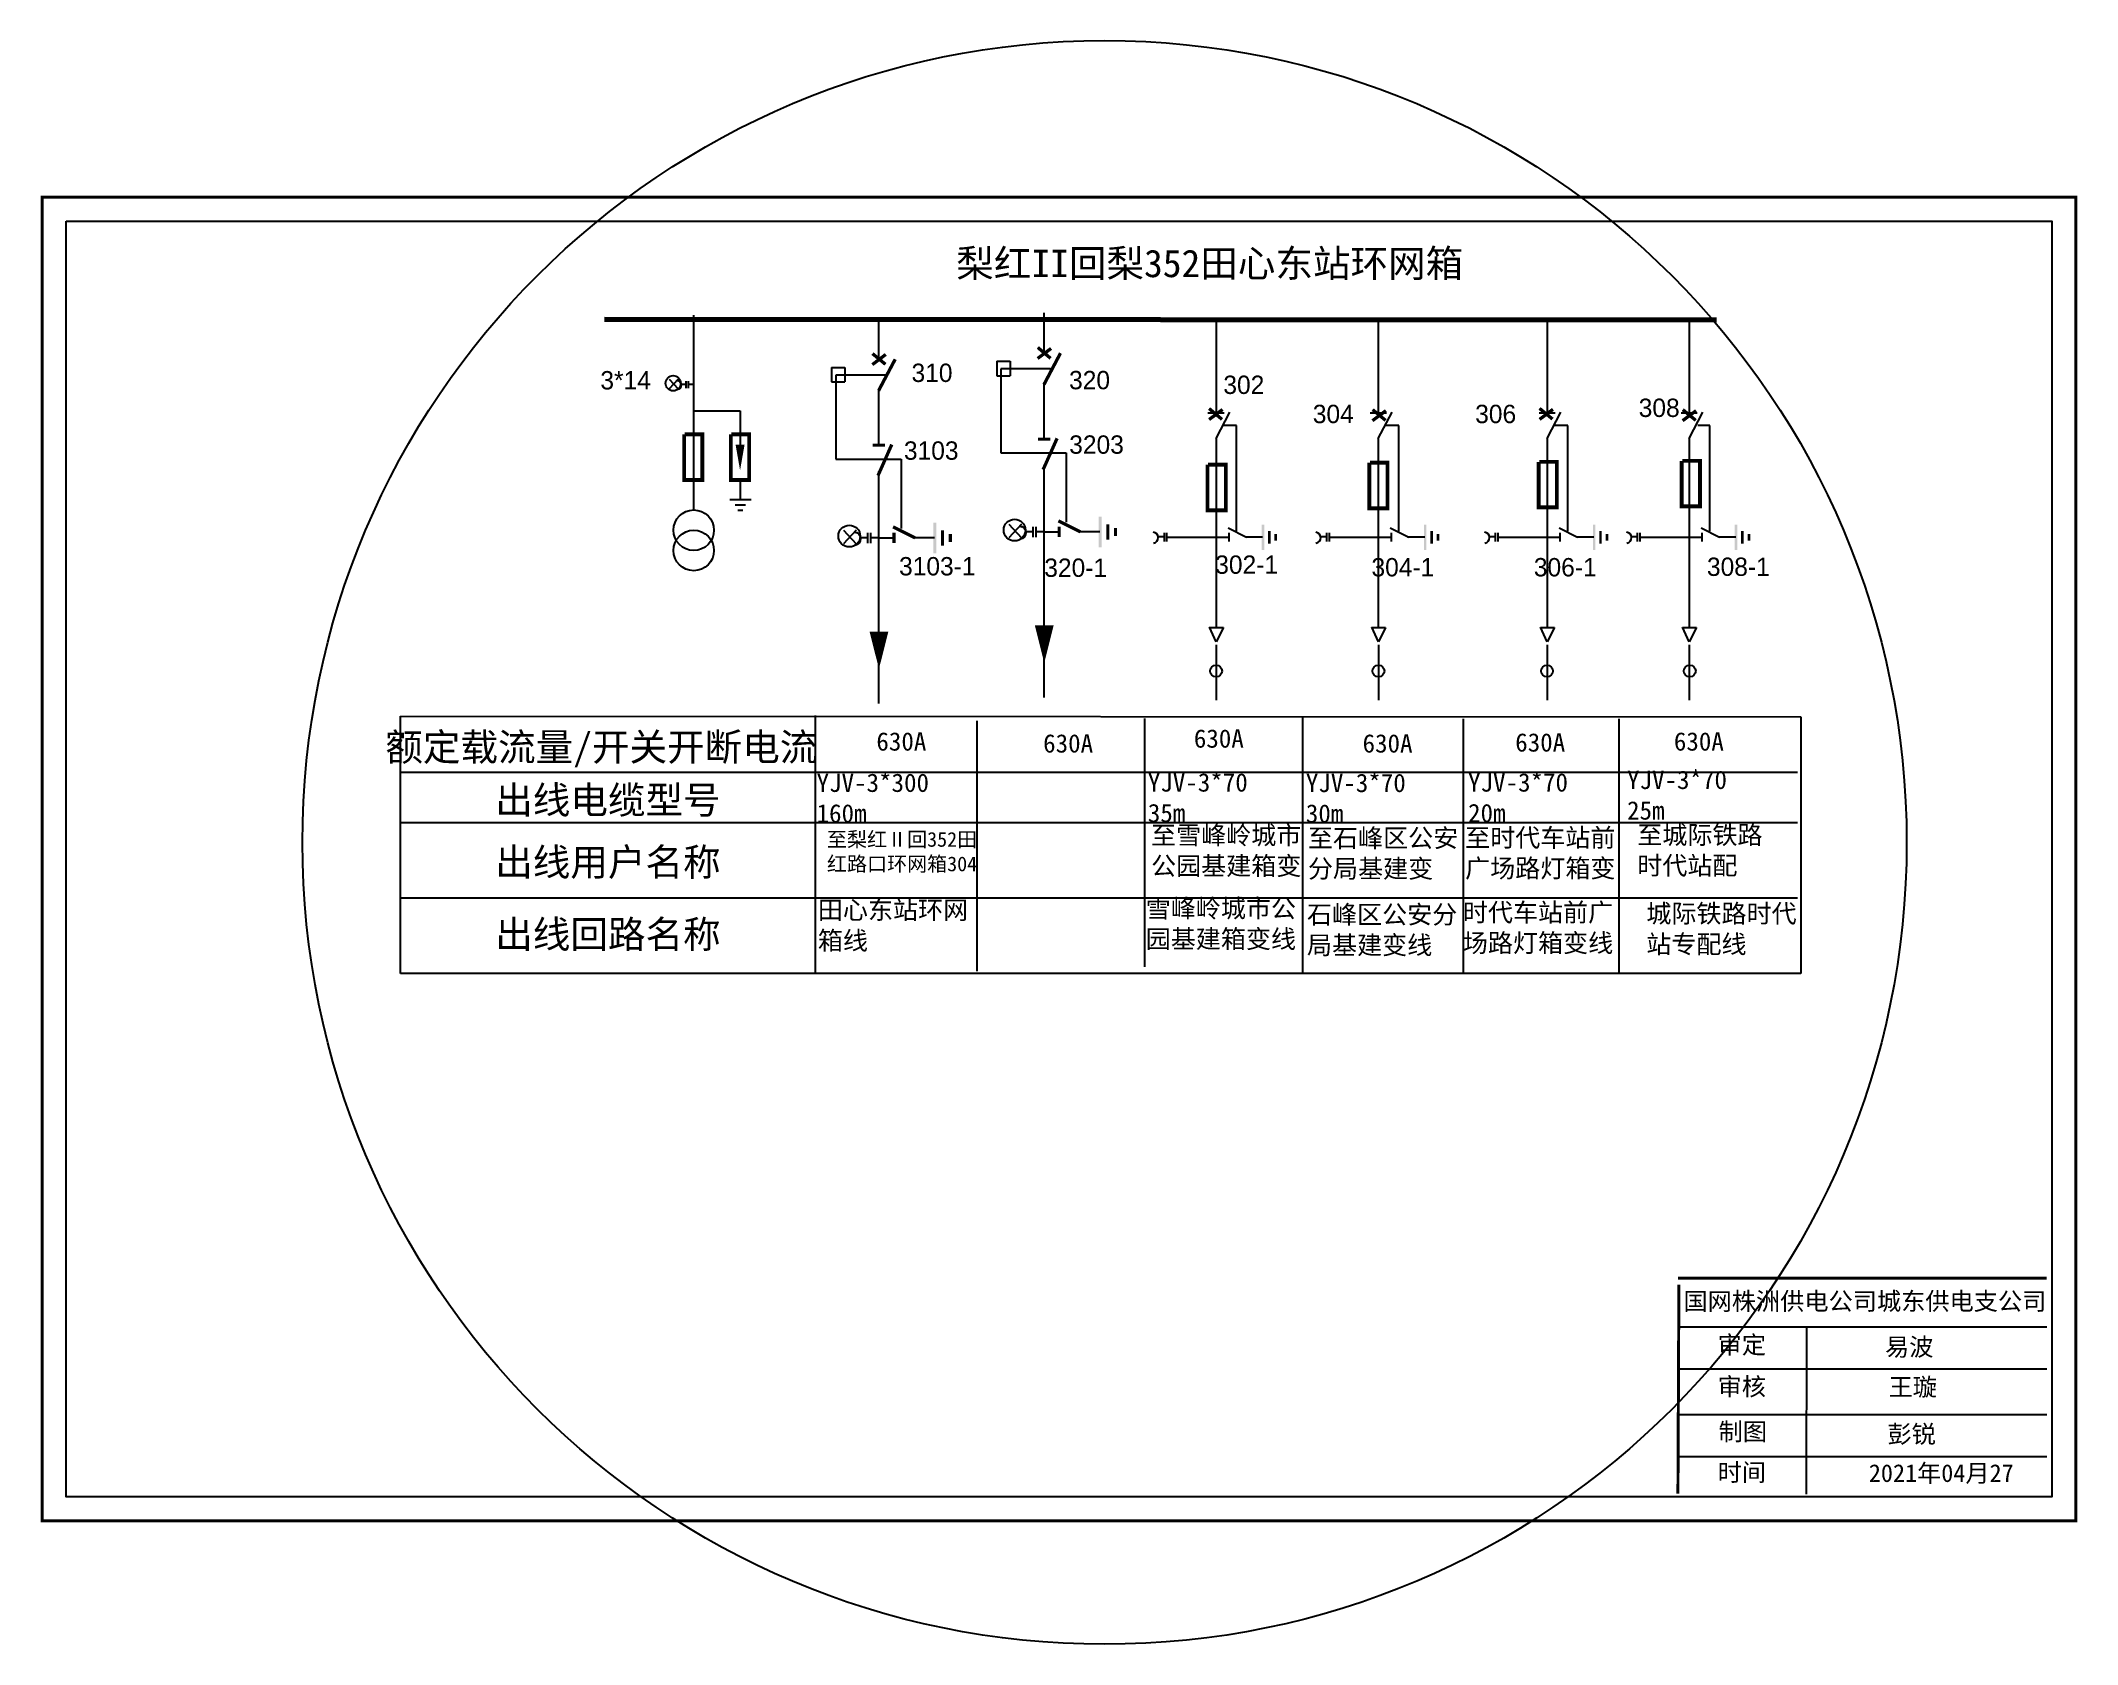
# Model space of a CAD drawing. Extents: x -42 to 505, y -336 to -58.
# Drawn here: x 237.7 to 363.4, y -335.5 to -236.6 of the extents above; entities that cross this region are included whole.
import ezdxf

# ---------------------------------------------------------------- set-up
doc = ezdxf.new("R2010")
doc.units = 0
doc.header["$LTSCALE"] = 0.774411
doc.linetypes.add('ACAD_ISO02W100', pattern=[15, 12, -3])
doc.linetypes.add('CENTER', pattern=[50.8, 31.75, -6.35, 6.35, -6.35])
doc.layers.get('0').update_dxf_attribs({"linetype": 'CONTINUOUS'})
doc.layers.add('1', color=7, linetype='CONTINUOUS')
doc.styles.add('hztxt_txtstyle_0.00_0_0', font='', dxfattribs={"bigfont": 'hztxt.shx'})
doc.styles.add('hztxt_txtstyle_2.00_0_0', font='', dxfattribs={"height": 2, "bigfont": 'hztxt.shx'})
doc.styles.add('hztxt_txtstyle_3.00_0_0', font='', dxfattribs={"height": 3})
doc.styles.add('KaiTi_GB2312_txtstyle_1.09_0_0', font='simkai_0.ttf', dxfattribs={"height": 1.0944})
doc.styles.add('STYLE1', font='txt.shx', dxfattribs={"height": 2.6})
doc.styles.add('字体', font='simkai_0.ttf', dxfattribs={"height": 2.5})
doc.styles.get('hztxt_txtstyle_0.00_0_0').set_extended_font_data('hztxt')
doc.styles.get('hztxt_txtstyle_2.00_0_0').set_extended_font_data('hztxt')
doc.styles.get('hztxt_txtstyle_3.00_0_0').set_extended_font_data('SimSun')

msp = doc.modelspace()

# ---------------------------------------------------------------- texts
for s, height, style, p in [('3*14', 1.133, 'hztxt_txtstyle_2.00_0_0', (272.28, -258.08)), ('310', 1.133, 'hztxt_txtstyle_2.00_0_0', (291.48, -257.62)), ('320', 1.133, 'hztxt_txtstyle_2.00_0_0', (301.2, -258.07)), ('302', 1.133, 'hztxt_txtstyle_2.00_0_0', (310.72, -258.36)), ('308', 1.133, 'hztxt_txtstyle_2.00_0_0', (336.35, -259.78)), ('304', 1.133, 'hztxt_txtstyle_2.00_0_0', (316.24, -260.16)), ('306', 1.133, 'hztxt_txtstyle_2.00_0_0', (326.26, -260.16)), ('3103', 1.133, 'hztxt_txtstyle_2.00_0_0', (291.01, -262.42)), ('3203', 1.133, 'hztxt_txtstyle_2.00_0_0', (301.21, -262.05)), ('3103-1', 1.133, 'hztxt_txtstyle_2.00_0_0', (290.71, -269.56)), ('320-1', 1.133, 'hztxt_txtstyle_2.00_0_0', (299.67, -269.65)), ('302-1', 1.133, 'hztxt_txtstyle_2.00_0_0', (310.22, -269.46)), ('304-1', 1.133, 'hztxt_txtstyle_2.00_0_0', (319.86, -269.62)), ('306-1', 1.133, 'hztxt_txtstyle_2.00_0_0', (329.88, -269.62)), ('308-1', 1.133, 'hztxt_txtstyle_2.00_0_0', (340.56, -269.59)), ('额定载流量/开关开断电流', 1.6997, 'hztxt_txtstyle_3.00_0_0', (259.01, -281)), ('出线电缆型号', 1.7, 'hztxt_txtstyle_3.00_0_0', (265.79, -284.27)), ('出线用户名称', 1.7, 'hztxt_txtstyle_3.00_0_0', (265.79, -288.1)), ('出线回路名称', 1.7, 'hztxt_txtstyle_3.00_0_0', (265.79, -292.56))]:
    msp.add_text(s, height=height, dxfattribs=dict(style=style)).set_placement(p)
at = {"linetype": 'Continuous', "insert": (294.24, -249.45), "char_height": 1.6997, "width": 42.5887, "attachment_point": 1, "style": 'STYLE1'}
msp.add_mtext('{\\fSimSun|b0|i0|c134|p2;\\C0;梨红II回梨352田心东站环网箱}', dxfattribs=at)
at = {"attachment_point": 1, "style": 'hztxt_txtstyle_0.00_0_0'}
for s, insert, char_height, width in [('{\\fSimSun|b0|i0|c134|p2;630A}', (289.31, -279.24), 1.1332, 7.258), ('{\\fSimSun|b0|i0|c134|p2;630A}', (299.6, -279.36), 1.1332, 7.258), ('{\\fSimSun|b0|i0|c134|p2;630A}', (308.9, -279.06), 1.1332, 7.258), ('{\\fSimSun|b0|i0|c134|p2;630A}', (319.31, -279.36), 1.1332, 7.258), ('{\\fSimSun|b0|i0|c134|p2;630A}', (328.73, -279.3), 1.1332, 7.258), ('{\\fSimSun|b0|i0|c134|p2;630A}', (338.52, -279.24), 1.1332, 7.258), ('{\\fSimSun|b0|i0|c134|p2;YJV-3*300\\P160m}', (285.62, -281.79), 1.1332, 7.258), ('{\\fSimSun|b0|i0|c134|p2;YJV-3*70\\P35m}', (306.06, -281.77), 1.1332, 7.258), ('{\\fSimSun|b0|i0|c134|p2;YJV-3*70\\P30m}', (315.81, -281.8), 1.1332, 7.258), ('{\\fSimSun|b0|i0|c134|p2;YJV-3*70\\P20m}', (325.82, -281.77), 1.1332, 7.258), ('{\\fSimSun|b0|i0|c134|p2;YJV-3*70\\P25m}', (335.63, -281.61), 1.1332, 7.258), ('{\\fSimSun|b0|i0|c134|p2;至雪峰岭城市公园基建箱变}', (306.26, -285.03), 1.1332, 10.7121), ('{\\fSimSun|b0|i0|c134|p2;至石峰区公安分局基建变}', (315.94, -285.2), 1.1332, 10.0198), ('{\\fSimSun|b0|i0|c134|p2;至时代车站前广场路灯箱变}', (325.64, -285.18), 1.1332, 10.1896), ('{\\fSimSun|b0|i0|c134|p2;至城际铁路时代站配}', (336.26, -285.01), 1.1332, 8.9373), ('{\\fSimSun|b0|i0|c134|p2;至梨红Ⅱ回352田红路口环网箱304}', (286.26, -285.4), 0.9065, 9.5493), ('{\\fSimSun|b0|i0|c134|p2;\\C0;田心东站环网\\P箱\\C256;线}', (285.7, -289.64), 1.1332, 16.7102), ('{\\fSimSun|b0|i0|c134|p2;雪峰岭城市公园基建箱变线}', (305.93, -289.54), 1.1332, 10.0709), ('{\\fSimSun|b0|i0|c134|p2;石峰区公安分局基建变线}', (315.88, -289.92), 1.1332, 9.9217), ('{\\fSimSun|b0|i0|c134|p2;时代车站前广场路灯箱变线}', (325.5, -289.79), 1.1332, 10.7586), ('{\\fSimSun|b0|i0|c134|p2;城际铁路时代站专配线}', (336.82, -289.86), 1.1332, 10.1448)]:
    msp.add_mtext(s, dxfattribs=dict(at, insert=insert, char_height=char_height, width=width))
at = {"color": 0, "linetype": 'Continuous', "attachment_point": 1, "style": '字体'}
for s, insert, char_height, width in [('国网株洲供电公司城东供电支公司', (339.11, -313.81), 1.0944, 29.9201), ('\\f\uffbfﾬￌﾣﾤ_GB2312|b0|i0|c134|p49;审定', (341.22, -316.5), 1.0944, 8.5588), ('易波', (351.55, -316.63), 1.094, 8.5588), ('\\f\uffbfﾬￌﾣﾤ_GB2312|b0|i0|c134|p49;审核', (341.22, -319.08), 1.0944, 8.5588), ('\\f\uffbfﾬￌﾣﾤ_GB2312|b0|i0|c134|p49;制图', (341.28, -321.86), 1.0944, 8.5588), ('\\f\uffbfﾬￌﾣﾤ_GB2312|b0|i0|c134|p49;时间', (341.22, -324.37), 1.0944, 8.5588)]:
    msp.add_mtext(s, dxfattribs=dict(at, insert=insert, char_height=char_height, width=width))
at = {"color": 7, "linetype": 'Continuous', "char_height": 1.094, "attachment_point": 1, "style": 'KaiTi_GB2312_txtstyle_1.09_0_0'}
for s, insert, width in [('王璇', (351.77, -319.1), 8.5588), ('彭锐', (351.7, -322.01), 8.5588), ('2021年04月27', (350.55, -324.42), 16.0081)]:
    msp.add_mtext(s, dxfattribs=dict(at, insert=insert, width=width))

# ---------------------------------------------------------------- blocks, each defined once
blk = doc.blocks.new('JD')
for points in [[(-2, 0.2), (-2, -0.2), (2, 0.2), (2, -0.2)], [(1, -1.2), (1, -0.8), (-1, -1.2), (-1, -0.8)], [(-0.5, -1.8), (-0.5, -2.2), (0.5, -1.8), (0.5, -2.2)]]:
    blk.add_trace(points)

# ---------------------------------------------------------------- linework, layer by layer
at = {"lineweight": 90}
msp.add_line((272.54, -253.75), (341.14, -253.78), dxfattribs=at)
for p, q in [((278.02, -253.49), (278.02, -265.58)), ((289.45, -253.74), (289.45, -256.24)), ((299.65, -253.36), (299.65, -255.87)), ((310.27, -253.82), (310.27, -259.51)), ((320.28, -253.82), (320.28, -259.51)), ((330.7, -253.82), (330.7, -259.51)), ((339.46, -253.82), (339.46, -259.51)), ((296.74, -256.34), (296.74, -257.25)), ((296.74, -256.34), (297.56, -256.34)), ((297.56, -256.34), (297.56, -257.25)), ((286.55, -256.72), (286.55, -257.62)), ((286.55, -256.72), (287.36, -256.72)), ((289.86, -257.19), (286.81, -257.19)), ((286.81, -257.19), (286.81, -262.38)), ((287.36, -256.72), (287.36, -257.62)), ((296.74, -257.25), (297.56, -257.25)), ((300.05, -256.81), (297, -256.81)), ((297, -256.81), (297, -262)), ((286.55, -257.62), (287.36, -257.62)), ((289.45, -258.1), (289.45, -261.47)), ((299.65, -257.72), (299.65, -261.09)), ((278.01, -259.41), (280.9, -259.41)), ((280.9, -259.41), (280.9, -261.52)), ((309.77, -259.53), (310.77, -259.53)), ((310.27, -261.1), (311.12, -259.49)), ((319.78, -259.53), (320.78, -259.53)), ((320.28, -261.1), (321.13, -259.49)), ((330.2, -259.53), (331.2, -259.53)), ((330.7, -261.1), (331.55, -259.49)), ((338.96, -259.53), (339.96, -259.53)), ((339.46, -261.1), (340.31, -259.49)), ((310.27, -261.06), (310.27, -272.72)), ((320.28, -261.06), (320.28, -272.72)), ((330.7, -261.06), (330.7, -272.72)), ((339.46, -261.06), (339.46, -272.72)), ((286.81, -262.38), (290.83, -262.38)), ((290.83, -262.38), (290.83, -266.66)), ((297, -262), (301.03, -262)), ((301.03, -262), (301.03, -266.28)), ((280.9, -263.74), (280.9, -264.83)), ((289.45, -263.15), (289.45, -273.1)), ((299.65, -262.78), (299.65, -272.73)), ((289.45, -267.24), (290.39, -267.24)), ((291.62, -267.21), (292.9, -267.21)), ((299.65, -266.87), (300.59, -266.87)), ((301.82, -266.84), (303.1, -266.84)), ((307.07, -267.18), (306.71, -267.18)), ((307.07, -266.94), (307.07, -267.46)), ((307.22, -266.94), (307.22, -267.46)), ((307.24, -267.2), (311.05, -267.2)), ((311.01, -266.63), (312.14, -267.2)), ((311.05, -266.94), (311.05, -267.46)), ((312.08, -267.18), (313.14, -267.18)), ((317.08, -267.18), (316.72, -267.18)), ((317.08, -266.94), (317.08, -267.46)), ((317.24, -266.94), (317.24, -267.46)), ((317.26, -267.2), (321.07, -267.2)), ((321.02, -266.63), (322.16, -267.2)), ((321.07, -266.94), (321.07, -267.46)), ((322.09, -267.18), (323.16, -267.18)), ((327.5, -267.18), (327.14, -267.18)), ((327.5, -266.94), (327.5, -267.46)), ((327.66, -266.94), (327.66, -267.46)), ((327.68, -267.2), (331.49, -267.2)), ((331.44, -266.63), (332.58, -267.2)), ((331.49, -266.94), (331.49, -267.46)), ((332.51, -267.18), (333.58, -267.18)), ((336.26, -267.18), (335.9, -267.18)), ((336.26, -266.94), (336.26, -267.46)), ((336.42, -266.94), (336.42, -267.46)), ((336.44, -267.2), (340.25, -267.2)), ((340.2, -266.63), (341.34, -267.2)), ((340.25, -266.94), (340.25, -267.46)), ((341.27, -267.18), (342.34, -267.18)), ((309.85, -272.78), (310.72, -272.78)), ((310.27, -273.65), (309.86, -272.76)), ((310.72, -272.78), (310.27, -273.65)), ((319.87, -272.78), (320.73, -272.78)), ((320.29, -273.65), (319.88, -272.76)), ((320.73, -272.78), (320.29, -273.65)), ((330.29, -272.78), (331.15, -272.78)), ((330.71, -273.65), (330.3, -272.76)), ((331.15, -272.78), (330.71, -273.65)), ((339.05, -272.78), (339.91, -272.78)), ((339.47, -273.65), (339.06, -272.76)), ((339.91, -272.78), (339.47, -273.65)), ((289.45, -274.44), (289.45, -277.47)), ((299.65, -274.07), (299.65, -277.1)), ((259.94, -278.25), (346.35, -278.28)), ((259.94, -294.12), (259.94, -278.25)), ((285.54, -278.21), (285.54, -294.05)), ((295.51, -278.54), (295.51, -293.99)), ((305.86, -278.39), (305.86, -293.72)), ((315.6, -278.28), (315.6, -294.12)), ((325.51, -278.41), (325.51, -294.12)), ((335.12, -278.41), (335.12, -294.12)), ((346.35, -278.28), (346.35, -294.12)), ((259.97, -281.7), (346.15, -281.7)), ((259.97, -284.82), (346.15, -284.82)), ((259.95, -289.46), (346.15, -289.46)), ((346.35, -294.12), (259.94, -294.12))]:
    msp.add_line(p, q)
at = {"linetype": 'Continuous'}
for p, q in [((276.52, -257.45), (277.07, -258.04)), ((277.07, -257.45), (276.52, -258.04)), ((298.26, -266.4), (297.48, -267.24)), ((297.48, -266.4), (298.26, -267.24)), ((288.06, -266.77), (287.28, -267.62)), ((287.28, -266.77), (288.06, -267.62))]:
    msp.add_line(p, q, dxfattribs=at)
at = {"linetype": 'ACAD_ISO02W100'}
for p, q in [((311.53, -260.31), (310.7, -260.31)), ((311.53, -266.83), (311.53, -260.31)), ((321.55, -260.31), (320.7, -260.31)), ((321.55, -266.83), (321.55, -260.31)), ((331.97, -260.31), (331.14, -260.31)), ((331.97, -266.83), (331.97, -260.31)), ((340.73, -260.31), (340, -260.31)), ((340.73, -266.83), (340.73, -260.31))]:
    msp.add_line(p, q, dxfattribs=at)
at = {"linetype": 'CENTER'}
for p, q in [((310.27, -273.84), (310.27, -277.25)), ((320.29, -273.84), (320.29, -277.25)), ((330.71, -273.84), (330.71, -277.25)), ((339.47, -273.84), (339.47, -277.25))]:
    msp.add_line(p, q, dxfattribs=at)
at = {"color": 0, "linetype": 'Continuous'}
for p, q in [((338.78, -315.93), (361.53, -315.93)), ((346.7, -315.89), (346.68, -326.27)), ((338.78, -318.53), (361.53, -318.53)), ((338.78, -321.35), (361.53, -321.35)), ((338.78, -323.94), (361.53, -323.94))]:
    msp.add_line(p, q, dxfattribs=at)
at = {"color": 0, "linetype": 'Continuous', "const_width": 0.182}
msp.add_lwpolyline([(237.84, -246.21), (363.32, -246.21), (363.32, -327.91), (237.84, -327.91)], close=True, dxfattribs=at)
at = {"color": 0, "linetype": 'Continuous'}
msp.add_lwpolyline([(239.31, -247.69), (361.84, -247.69), (361.84, -326.44), (239.31, -326.44)], close=True, dxfattribs=at)
for points, const_width in [([(289.07, -255.87), (289.87, -256.53)], 0.204), ([(289.06, -256.55), (289.89, -255.92)], 0.204), ([(289.45, -258.15), (290.47, -256.22)], 0.204), ([(299.27, -255.49), (300.06, -256.16)], 0.204), ([(299.26, -256.17), (300.09, -255.55)], 0.204), ([(299.65, -257.78), (300.67, -255.84)], 0.204), ([(309.84, -259.26), (310.64, -259.93)], 0.204), ([(309.84, -259.94), (310.67, -259.32)], 0.204), ([(319.92, -260.01), (320.75, -259.39)], 0.204), ([(319.93, -259.33), (320.73, -259.99)], 0.204), ([(330.23, -259.93), (331.06, -259.31)], 0.204), ([(330.23, -259.25), (331.03, -259.91)], 0.204), ([(339.06, -260.01), (339.89, -259.39)], 0.204), ([(339.07, -259.33), (339.87, -259.99)], 0.204), ([(277.45, -260.85), (277.45, -263.67), (278.57, -263.67), (278.57, -260.85), (277.48, -260.85)], 0.238), ([(280.33, -260.85), (280.33, -263.67), (281.46, -263.67), (281.46, -260.85), (280.37, -260.85)], 0.238), ([(289.41, -263.4), (290.26, -261.48)], 0.204), ([(299.28, -261.15), (300.04, -261.15)], 0.204), ([(299.6, -263.03), (300.46, -261.1)], 0.204), ([(289.08, -261.52), (289.84, -261.52)], 0.204), ([(309.74, -262.72), (309.74, -265.54), (310.87, -265.54), (310.87, -262.72), (309.78, -262.72)], 0.238), ([(319.73, -262.6), (319.73, -265.42), (320.85, -265.42), (320.85, -262.6), (319.76, -262.6)], 0.238), ([(330.18, -262.55), (330.18, -265.36), (331.3, -265.36), (331.3, -262.55), (330.21, -262.55)], 0.238), ([(339, -262.49), (339, -265.3), (340.13, -265.3), (340.13, -262.49), (339.04, -262.49)], 0.238), ([(300.54, -266.19), (301.9, -266.87)], 0.204), ([(290.34, -266.56), (291.7, -267.24)], 0.204), ([(290.39, -266.93), (290.39, -267.55)], 0.204), ([(300.59, -266.55), (300.59, -267.18)], 0.204)]:
    msp.add_lwpolyline(points, dxfattribs=dict(const_width=const_width))
for points, format in [([(280.9, -261.49, 0.555, 0, 0), (280.9, -263.07, 0, 0, 0)], "xyseb"), ([(287.97, -266.88, -0.877934), (287.98, -267.71)], "xyb"), ([(298.17, -266.51, -0.877934), (298.18, -267.33)], "xyb"), ([(289.47, -273.03, 1.16, 0, 0), (289.47, -275.33, 0, 0, 0)], "xyseb"), ([(299.67, -272.65, 1.16, 0, 0), (299.67, -274.96, 0, 0, 0)], "xyseb")]:
    msp.add_lwpolyline(points, format=format)
for points in [[(288.76, -267.23), (288.33, -267.23)], [(288.76, -266.94), (288.76, -267.56)], [(288.95, -266.94), (288.95, -267.56)], [(289.45, -267.23), (288.95, -267.23)], [(298.96, -266.86), (298.53, -266.86)], [(298.96, -266.57), (298.96, -267.19)], [(299.15, -266.57), (299.15, -267.19)], [(299.64, -266.86), (299.15, -266.86)]]:
    msp.add_lwpolyline(points)
at = {"color": 0, "linetype": 'Continuous', "const_width": 0.182}
for points in [[(338.78, -312.93), (361.53, -312.93)], [(338.83, -313.33), (338.77, -326.23)]]:
    msp.add_lwpolyline(points, dxfattribs=at)
at = {"color": 1, "linetype": 'Continuous'}
msp.add_circle((303.39, -286.04), 49.49, dxfattribs=at)
at = {"linetype": 'Continuous'}
for centre, radius in [((276.77, -257.7), 0.47), ((297.84, -266.76), 0.672), ((287.64, -267.13), 0.672), ((310.27, -275.46), 0.367), ((320.29, -275.46), 0.367), ((330.69, -275.46), 0.367), ((339.5, -275.46), 0.367)]:
    msp.add_circle(centre, radius, dxfattribs=at)
for centre in [(278.04, -266.77), (278.04, -268.02)]:
    msp.add_circle(centre, 1.25)
for centre in [(306.36, -267.23), (316.38, -267.23), (326.8, -267.23), (335.56, -267.23)]:
    msp.add_arc(centre, 0.347, 278.5404, 83.6643)
for points in [[(313.08, -268), (313.24, -268), (313.08, -266.42), (313.24, -266.42)], [(313.64, -266.81), (313.48, -266.81), (313.64, -267.61), (313.48, -267.61)], [(313.87, -267.41), (314.03, -267.41), (313.87, -267.01), (314.03, -267.01)], [(323.1, -268), (323.25, -268), (323.1, -266.42), (323.25, -266.42)], [(323.65, -266.81), (323.49, -266.81), (323.65, -267.61), (323.49, -267.61)], [(323.89, -267.41), (324.05, -267.41), (323.89, -267.01), (324.05, -267.01)], [(333.52, -268), (333.67, -268), (333.52, -266.42), (333.67, -266.42)], [(334.07, -266.81), (333.91, -266.81), (334.07, -267.61), (333.91, -267.61)], [(334.31, -267.41), (334.47, -267.41), (334.31, -267.01), (334.47, -267.01)], [(342.28, -268), (342.43, -268), (342.28, -266.42), (342.43, -266.42)], [(342.83, -266.81), (342.67, -266.81), (342.83, -267.61), (342.67, -267.61)], [(343.07, -267.41), (343.23, -267.41), (343.07, -267.01), (343.23, -267.01)]]:
    msp.add_trace(points)
at = {"layer": '1'}
for points in [[(277, -257.52, -0.877934), (277.02, -258.1)], [(277, -257.52, -0.877934), (277.01, -258.1)], [(287.96, -266.87, -0.877934), (287.98, -267.7)], [(298.16, -266.5, -0.877934), (298.18, -267.32)]]:
    msp.add_lwpolyline(points, format="xyb", dxfattribs=at)
for points in [[(277.56, -257.57), (277.56, -258)], [(277.69, -257.57), (277.69, -258)], [(277.56, -257.77), (277.26, -257.77)], [(278.04, -257.77), (277.69, -257.77)]]:
    msp.add_lwpolyline(points, dxfattribs=at)

# ---------------------------------------------------------------- block references
at = {"xscale": 0.333147063555856, "yscale": 0.3331470635097418, "zscale": 0.333147063568893}
msp.add_blockref('JD', (280.92, -264.88), dxfattribs=at)
at = {"xscale": 0.4759243764425634, "yscale": 0.4759243764425634, "zscale": 0.4759243765269899, "rotation": 90}
for p in [(292.92, -267.25), (303.12, -266.88)]:
    msp.add_blockref('JD', p, dxfattribs=at)

msp.set_redraw_order([(e.dxf.handle, doc.entitydb.next_handle()) for e in msp.query("TEXT MTEXT ATTDEF DIMENSION ARC_DIMENSION")])  # texts and dimensions are drawn at this point

doc.saveas('drawing.dxf')
